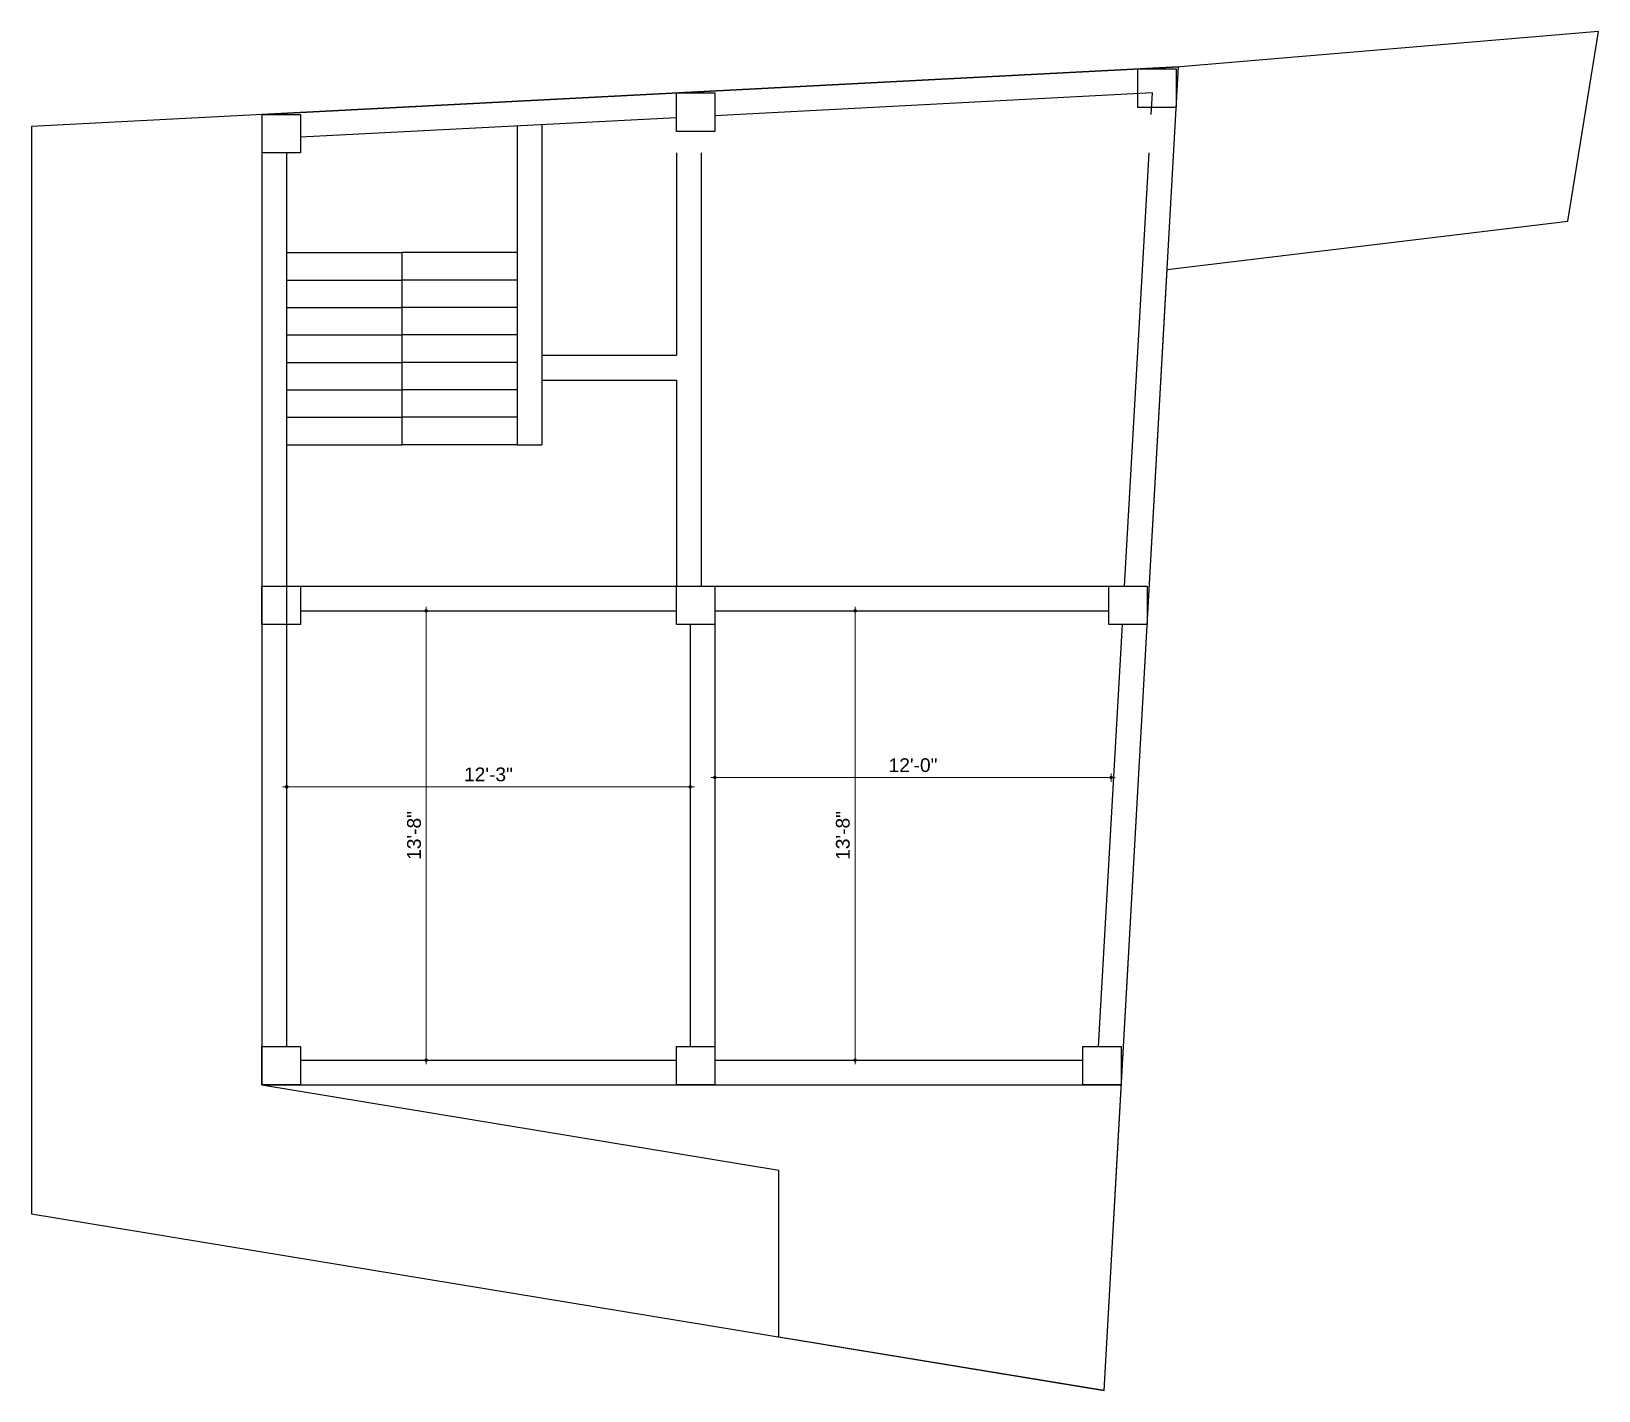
# Model space of a CAD drawing. Header units: inches. Extents: x 21707 to 1971361, y -855114 to -7342.
# Drawn here: x 32516 to 33087, y -15961 to -15466 of the extents above; entities that cross this region are included whole.
import ezdxf

# ---------------------------------------------------------------- set-up
doc = ezdxf.new("R2010")
doc.units = ezdxf.units.IN
doc.header["$LTSCALE"] = 0.5
doc.header["$MEASUREMENT"] = 0
doc.header["$PDMODE"] = 66
doc.layers.add('hatch', color=9, linetype='Continuous', lineweight=0)
doc.layers.add('Toilet', color=7, linetype='Continuous', lineweight=25)
doc.styles.get("Standard").update_dxf_attribs({"font": 'arial.ttf'})
doc.dimstyles.new('S8', dxfattribs={"dimtxt": 5, "dimasz": 1, "dimexe": 6, "dimexo": 18, "dimgap": 1.9375, "dimtad": 1, "dimdec": 0, "dimzin": 3, "dimdsep": 46, "dimlunit": 4, "dimtxsty": 'Standard', "dimblk": 'dot 2', "dimcen": 12, "dimse1": 1, "dimse2": 1, "dimclrd": 1, "dimclre": 1, "dimclrt": 256, "dimadec": 0, "dimazin": 0, "dimtfac": 0.75, "dimtdec": 0, "dimtix": 1, "dimtmove": 1, "dimatfit": 3, "dimldrblk": 'DOT', "dimfxl": 1, "dimtolj": 1, "dimtzin": 0, "dimlwd": 9, "dimlwe": 9, "dimarcsym": 0})

msp = doc.modelspace()

# ---------------------------------------------------------------- blocks, each defined once
blk = doc.blocks.new('dot1')
at = {"layer": 'hatch'}
h = blk.add_hatch(color=256, dxfattribs=at)
edge = h.paths.add_edge_path()
edge.add_arc((0, 0), 1, 0, 360)
for p, q in [((3, 0), (-3, 0)), ((0, 3), (0, -3))]:
    blk.add_line(p, q, dxfattribs=at)
blk.add_circle((0, 0), 1, dxfattribs=at)
blk = doc.blocks.new('dot 2')
at = {"layer": 'hatch', "xscale": 0.5, "yscale": 0.5, "zscale": 0.5}
blk.add_blockref('dot1', (0, 0), dxfattribs=at)
blk = doc.blocks.new('*D944')
at = {"layer": 'Defpoints', "color": 0, "transparency": 16777216}
for p in [(32764.77, -15738.05), (32909.07, -15755.66), (32764.77, -15759.14)]:
    blk.add_point(p, dxfattribs=at)
at = {"layer": 'Toilet', "color": 1, "lineweight": 9, "transparency": 16777216}
blk.add_line((32908.07, -15738.05), (32765.77, -15738.05), dxfattribs=at)
at = {"layer": 'Toilet', "color": 1, "lineweight": 9, "transparency": 16777216, "rotation": 180}
blk.add_blockref('dot 2', (32764.77, -15738.05), dxfattribs=at)
at = {"layer": 'Toilet', "color": 1, "lineweight": 9, "transparency": 16777216}
blk.add_blockref('dot 2', (32909.07, -15738.05), dxfattribs=at)
at = {"layer": 'Toilet', "transparency": 16777216, "insert": (32836.92, -15733.56), "char_height": 5, "attachment_point": 5}
blk.add_mtext('\\A1;12\'-0"', dxfattribs=at)
blk = doc.blocks.new('_Dot')
at = {"color": 0, "linetype": 'ByBlock', "lineweight": -2}
blk.add_line((-0.5, 0), (-1, 0), dxfattribs=at)
at = {"color": 0, "linetype": 'ByBlock', "const_width": 0.5}
blk.add_lwpolyline([(-0.25, 0, 1), (0.25, 0, 1)], format="xyb", close=True, dxfattribs=at)
blk = doc.blocks.new('*D945')
at = {"layer": 'Defpoints', "color": 0, "transparency": 16777216}
for p in [(32608.77, -15741.42), (32608.77, -15759.14), (32755.77, -15759.14)]:
    blk.add_point(p, dxfattribs=at)
at = {"layer": 'Toilet', "color": 1, "lineweight": 9, "transparency": 16777216}
blk.add_line((32754.77, -15741.42), (32609.77, -15741.42), dxfattribs=at)
at = {"layer": 'Toilet', "color": 1, "lineweight": 9, "transparency": 16777216, "rotation": 180}
blk.add_blockref('dot 2', (32608.77, -15741.42), dxfattribs=at)
at = {"layer": 'Toilet', "color": 1, "lineweight": 9, "transparency": 16777216}
blk.add_blockref('dot 2', (32755.77, -15741.42), dxfattribs=at)
at = {"layer": 'Toilet', "transparency": 16777216, "insert": (32682.27, -15736.93), "char_height": 5, "attachment_point": 5}
blk.add_mtext('\\A1;12\'-3"', dxfattribs=at)
blk = doc.blocks.new('*D947')
at = {"layer": 'Defpoints', "color": 0, "transparency": 16777216}
for p in [(32815.88, -15677.32), (32831.77, -15677.32), (32831.77, -15840.96)]:
    blk.add_point(p, dxfattribs=at)
at = {"layer": 'Toilet', "color": 1, "lineweight": 9, "transparency": 16777216}
blk.add_line((32815.88, -15839.96), (32815.88, -15678.32), dxfattribs=at)
for p, rotation in [((32815.88, -15677.32), 90), ((32815.88, -15840.96), 270)]:
    blk.add_blockref('dot 2', p, dxfattribs=dict(at, rotation=rotation))
at = {"layer": 'Toilet', "transparency": 16777216, "insert": (32811.38, -15759.14), "char_height": 5, "attachment_point": 5, "rotation": 90}
blk.add_mtext('\\A1;13\'-8"', dxfattribs=at)

# ---------------------------------------------------------------- dimensions: what is measured, and where the dimension line sits
at = {"layer": 'Toilet'}
msp.add_linear_dim(base=(32659.62, -15677.32), p1=(32682.27, -15840.96), p2=(32682.27, -15677.32), angle=90, dimstyle='S8', override={"dimfxl": 2, "dimfxlon": 1, "dimarcsym": 1}, dxfattribs=at).render()
dim = msp.add_linear_dim(base=(32815.88, -15677.32), p1=(32831.77, -15840.96), p2=(32831.77, -15677.32), angle=90, dimstyle='S8', override={"dimfxl": 2, "dimfxlon": 1, "dimarcsym": 1}, dxfattribs=at)
dim.commit()
dim.dimension.update_dxf_attribs({"geometry": '*D947', "text_midpoint": (32811.38, -15759.14)})
for base, p1, p2, picture, middle in [((32608.77, -15741.42), (32755.77, -15759.14), (32608.77, -15759.14), '*D945', (32682.27, -15736.93)), ((32764.77, -15738.05), (32909.07, -15755.66), (32764.77, -15759.14), '*D944', (32836.92, -15733.56))]:
    dim = msp.add_linear_dim(base=base, p1=p1, p2=p2, dimstyle='S8', override={"dimfxl": 2, "dimfxlon": 1, "dimarcsym": 1}, dxfattribs=at)
    dim.commit()
    dim.dimension.update_dxf_attribs({"geometry": picture, "text_midpoint": middle})

# ---------------------------------------------------------------- linework, layer by layer
at = {"layer": 'Toilet'}
for p, q in [((32599.77, -15496.55), (32933.66, -15479.19)), ((32909.89, -15901.11), (32933.66, -15479.19)), ((32924.11, -15488.7), (32764.77, -15496.98)), ((32923.67, -15496.54), (32924.11, -15488.7)), ((32599.77, -15496.55), (32599.77, -15682.32)), ((32750.77, -15497.71), (32613.84, -15504.83)), ((32692.77, -15500.72), (32692.77, -15616.83)), ((32701.77, -15500.25), (32701.77, -15616.83)), ((32701.77, -15500.25), (32701.77, -15584.25)), ((32608.77, -15510.54), (32608.77, -15835.96)), ((32608.77, -15510.54), (32608.77, -15835.96)), ((32750.77, -15510.54), (32750.77, -15584.25)), ((32759.77, -15510.54), (32759.77, -15668.32)), ((32913.99, -15668.32), (32922.88, -15510.54)), ((32608.77, -15546.83), (32650.77, -15546.83)), ((32608.77, -15546.83), (32650.77, -15546.83)), ((32650.77, -15546.83), (32650.77, -15616.83)), ((32692.77, -15546.83), (32650.77, -15546.83)), ((32692.77, -15546.83), (32650.77, -15546.83)), ((32608.77, -15556.83), (32650.77, -15556.83)), ((32608.77, -15556.83), (32650.77, -15556.83)), ((32692.77, -15556.83), (32650.77, -15556.83)), ((32692.77, -15556.83), (32650.77, -15556.83)), ((32608.77, -15566.83), (32650.77, -15566.83)), ((32608.77, -15566.83), (32650.77, -15566.83)), ((32692.77, -15566.83), (32650.77, -15566.83)), ((32692.77, -15566.83), (32650.77, -15566.83)), ((32608.77, -15576.83), (32650.77, -15576.83)), ((32608.77, -15576.83), (32650.77, -15576.83)), ((32692.77, -15576.83), (32650.77, -15576.83)), ((32692.77, -15576.83), (32650.77, -15576.83)), ((32701.77, -15584.25), (32750.77, -15584.25)), ((32608.77, -15586.83), (32650.77, -15586.83)), ((32608.77, -15586.83), (32650.77, -15586.83)), ((32692.77, -15586.83), (32650.77, -15586.83)), ((32692.77, -15586.83), (32650.77, -15586.83)), ((32701.77, -15593.25), (32750.77, -15593.25)), ((32750.77, -15593.25), (32750.77, -15668.32)), ((32608.77, -15596.83), (32650.77, -15596.83)), ((32608.77, -15596.83), (32650.77, -15596.83)), ((32692.77, -15596.83), (32650.77, -15596.83)), ((32692.77, -15596.83), (32650.77, -15596.83)), ((32608.77, -15606.83), (32650.77, -15606.83)), ((32608.77, -15606.83), (32650.77, -15606.83)), ((32692.77, -15606.83), (32650.77, -15606.83)), ((32692.77, -15606.83), (32650.77, -15606.83)), ((32608.77, -15616.83), (32650.77, -15616.83)), ((32608.77, -15616.83), (32650.77, -15616.83)), ((32692.77, -15616.83), (32650.77, -15616.83)), ((32692.77, -15616.83), (32650.77, -15616.83)), ((32692.77, -15616.83), (32701.77, -15616.83)), ((32613.77, -15668.32), (32750.77, -15668.32)), ((32764.77, -15668.32), (32908.22, -15668.32)), ((32613.77, -15677.32), (32750.77, -15677.32)), ((32755.77, -15682.32), (32755.77, -15835.96)), ((32764.77, -15677.32), (32908.22, -15677.32)), ((32764.77, -15682.32), (32764.77, -15835.96)), ((32904.54, -15835.96), (32913.2, -15682.32)), ((32613.77, -15840.96), (32750.77, -15840.96)), ((32764.77, -15840.96), (32898.77, -15840.96)), ((32599.77, -15849.96), (32788.09, -15881.02)), ((32599.77, -15849.96), (32912.77, -15849.96)), ((32788.09, -15941.83), (32788.09, -15881.02)), ((32906.49, -15961.36), (32788.09, -15941.83))]:
    msp.add_line(p, q, dxfattribs=at)
for points in [[(32929.5, -15553.01), (33075.44, -15535.35), (33086.66, -15466.25), (32934.2, -15479.16), (32515.77, -15500.91), (32515.77, -15896.91), (32906.49, -15961.36)], [(32918.83, -15479.96), (32932.83, -15479.96), (32932.83, -15493.96), (32918.83, -15493.96)], [(32750.77, -15488.7), (32764.77, -15488.7), (32764.77, -15502.7), (32750.77, -15502.7)], [(32599.84, -15496.54), (32613.84, -15496.54), (32613.84, -15510.54), (32599.84, -15510.54)], [(32599.77, -15668.32), (32613.77, -15668.32), (32613.77, -15682.32), (32599.77, -15682.32)], [(32750.77, -15668.32), (32764.77, -15668.32), (32764.77, -15682.32), (32750.77, -15682.32)], [(32908.22, -15668.32), (32922.22, -15668.32), (32922.22, -15682.32), (32908.22, -15682.32)], [(32599.77, -15835.96), (32613.77, -15835.96), (32613.77, -15849.96), (32599.77, -15849.96)], [(32750.77, -15835.96), (32764.77, -15835.96), (32764.77, -15849.96), (32750.77, -15849.96)], [(32898.77, -15835.96), (32912.77, -15835.96), (32912.77, -15849.96), (32898.77, -15849.96)]]:
    msp.add_lwpolyline(points, close=True, dxfattribs=at)
for points in [[(32909.89, -15901.11), (32933.66, -15479.19), (32599.77, -15496.55)], [(32599.77, -15496.55), (32599.77, -15849.96), (32788.09, -15881.02)]]:
    msp.add_lwpolyline(points, dxfattribs=at)

msp.set_redraw_order([(e.dxf.handle, doc.entitydb.next_handle()) for e in msp.query("TEXT MTEXT ATTDEF DIMENSION ARC_DIMENSION")])  # texts and dimensions are drawn at this point

doc.saveas('drawing.dxf')
